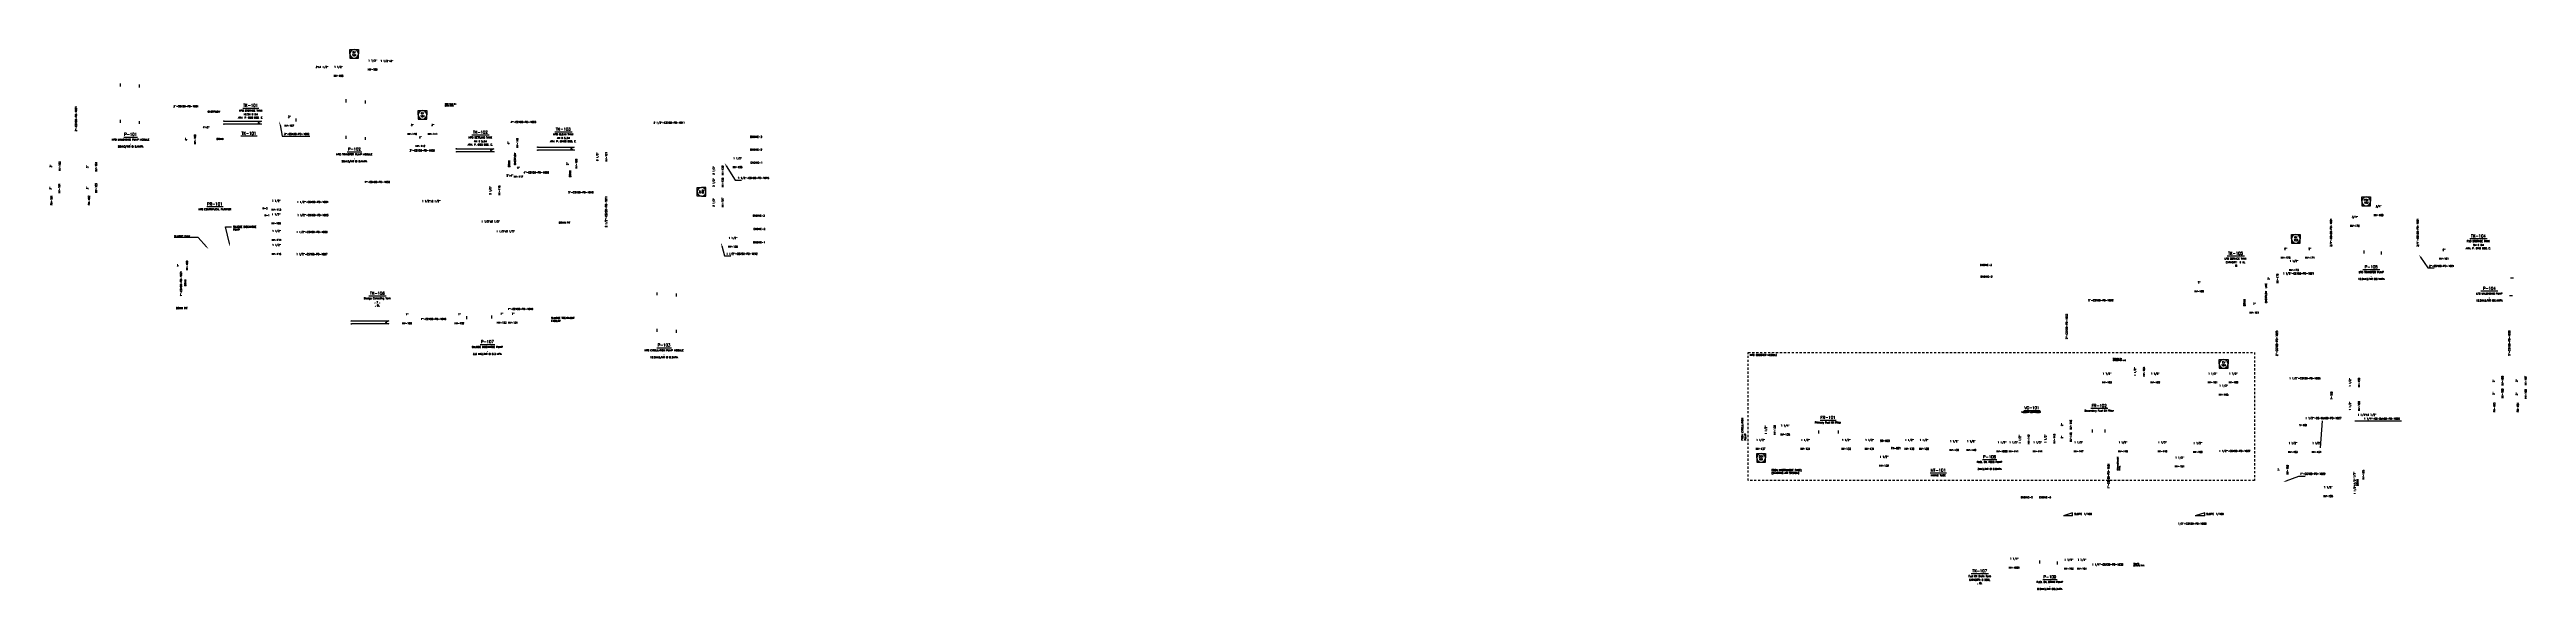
# Model space of a CAD drawing. Header units: inches. Extents: x 0 to 141, y -17 to 14.
import ezdxf
from ezdxf import colors
from ezdxf.entities.mleader import LeaderData, LeaderLine
from ezdxf.enums import TextEntityAlignment as Align
from ezdxf.math import Vec2, Vec3

# ---------------------------------------------------------------- set-up
doc = ezdxf.new("R2010")
doc.units = ezdxf.units.IN
doc.header["$MEASUREMENT"] = 0
doc.linetypes.add('HIDDEN2', pattern=[0.1875, 0.125, -0.0625])
for name, color, linetype in [('Annotation', 7, 'Continuous'), ('Equipment', 3, 'Continuous'), ('Instrument', 2, 'Continuous'), ('Process', 5, 'Continuous'), ('Text', 7, 'Continuous')]:
    doc.layers.add(name, color=color, linetype=linetype)
doc.layers.add('no plot', color=41, linetype='HIDDEN2', plot=False)
doc.styles.get("Standard").update_dxf_attribs({"font": 'romans.shx', "height": 0.1})
doc.dimstyles.get("Standard").update_dxf_attribs({"dimtxt": 0.18, "dimasz": 0.18, "dimexe": 0.18, "dimexo": 0.0625, "dimgap": 0.09, "dimtad": 0, "dimtih": 1, "dimtoh": 1, "dimdec": 4, "dimzin": 0, "dimdsep": 46, "dimtxsty": 'Standard', "dimcen": 0.09, "dimadec": 0, "dimazin": 0, "dimtfac": 1, "dimtdec": 4, "dimtofl": 0, "dimtmove": 0, "dimatfit": 3, "dimfxl": 1, "dimtolj": 1, "dimtzin": 0, "dimarcsym": 0})

# ---------------------------------------------------------------- blocks, each defined once
blk = doc.blocks.new('Valve Label_block')
at = {"color": 0, "linetype": 'ByBlock', "lineweight": -2}
blk.add_attdef('#(TargetObject.Size)', text='', height=0.1, dxfattribs=at).set_placement((0, 0.1875), align=Align.BOTTOM_CENTER)
blk.add_attdef('#(TargetObject.Tag)', text='', height=0.1, dxfattribs=at).set_placement((0, -0.1875), align=Align.TOP_CENTER)
blk = doc.blocks.new('Pipeline Tag_block')
at = {"color": 0, "linetype": 'ByBlock', "lineweight": -2}
blk.add_attdef('#(TargetObject.Tag)', text='', height=0.1, dxfattribs=at).set_placement((0, 0), align=Align.MIDDLE_CENTER)
blk = doc.blocks.new('AdjacentPipeReducerStyle_block')
at = {"color": 0, "linetype": 'ByBlock', "lineweight": -2}
blk.add_attdef('#(PipeLines.Size)x#(PipeLines.Size)', text='', height=0.1, dxfattribs=at).set_placement((0, 0), align=Align.MIDDLE_CENTER)
blk = doc.blocks.new('*U141')
at = {"color": 0, "linetype": 'ByBlock', "lineweight": -3}
blk.add_line((-0.45, -0.15), (0.47, -0.15), dxfattribs=at)
at = {"color": 0, "linetype": 'ByBlock', "lineweight": -2}
blk.add_attdef('#(Equipment.Tag)', text='', height=0.16, dxfattribs=at).set_placement((0, 0), align=Align.MIDDLE)
blk = doc.blocks.new('*U142')
at = {"color": 0, "linetype": 'ByBlock', "lineweight": -3}
blk.add_line((-0.45, -0.15), (0.47, -0.15), dxfattribs=at)
at = {"color": 0, "linetype": 'ByBlock', "lineweight": -2}
for tag, height, p in [('#(TargetObject.Tag)', 0.16, (0, 0)), ('#(Tanks.DesignPressure) @#(Tanks.DesignTemperature)', 0.1, (0, -0.7)), ('#(TargetObject.Width) X #(TargetObject.Height)', 0.1, (0, -0.51)), ('#(TargetObject.Description)', 0.1, (0, -0.3))]:
    blk.add_attdef(tag, text='', height=height, dxfattribs=at).set_placement(p, align=Align.MIDDLE)
blk = doc.blocks.new('*U143')
at = {"color": 0, "linetype": 'ByBlock', "lineweight": -3}
blk.add_line((-0.48, -0.15), (0.5, -0.15), dxfattribs=at)
at = {"color": 0, "linetype": 'ByBlock', "lineweight": -2}
for tag, height, p in [('#(TargetObject.Tag)', 0.16, (0, 0)), ('#(Tanks.DesignPressure) @#(Tanks.DesignTemperature)', 0.1, (0, -0.7)), ('#(TargetObject.Width) X #(TargetObject.Height)', 0.1, (0, -0.51)), ('#(TargetObject.Description)', 0.1, (0, -0.3))]:
    blk.add_attdef(tag, text='', height=height, dxfattribs=at).set_placement(p, align=Align.MIDDLE)
blk = doc.blocks.new('*U144')
at = {"color": 0, "linetype": 'ByBlock', "lineweight": -3}
blk.add_line((-0.46, -0.15), (0.48, -0.15), dxfattribs=at)
at = {"color": 0, "linetype": 'ByBlock', "lineweight": -2}
for tag, height, p in [('#(TargetObject.Tag)', 0.16, (0, 0)), ('#(TargetObject.Description)', 0.1, (0, -0.3))]:
    blk.add_attdef(tag, text='', height=height, dxfattribs=at).set_placement(p, align=Align.MIDDLE)
blk = doc.blocks.new('*U145')
at = {"color": 0, "linetype": 'ByBlock', "lineweight": -3}
blk.add_line((-0.4, -0.15), (0.42, -0.15), dxfattribs=at)
at = {"color": 0, "linetype": 'ByBlock', "lineweight": -2}
for tag, height, p in [('#(TargetObject.Tag)', 0.16, (0, 0)), ('#(TargetObject.FlowCapacity) @#(TargetObject.TotalDynamicHead)', 0.1, (0, -0.7)), ('#(TARGETOBJECT.MANUFACTURER)', 0.1, (0, -0.51)), ('#(TargetObject.Description)', 0.1, (0, -0.3))]:
    blk.add_attdef(tag, text='', height=height, dxfattribs=at).set_placement(p, align=Align.MIDDLE)
blk = doc.blocks.new('Tag_block')
at = {"color": 0, "linetype": 'ByBlock', "lineweight": -2}
blk.add_attdef('#(TargetObject.Tag)', text='', height=0.1, dxfattribs=at).set_placement((0, 0), align=Align.MIDDLE_CENTER)
blk = doc.blocks.new('*U146')
at = {"color": 0, "linetype": 'ByBlock', "lineweight": -3}
blk.add_line((-0.48, -0.15), (0.5, -0.15), dxfattribs=at)
at = {"color": 0, "linetype": 'ByBlock', "lineweight": -2}
for tag, height, p in [('#(TargetObject.Tag)', 0.16, (0, 0)), ('#(Tanks.DesignPressure) @#(Tanks.DesignTemperature)', 0.1, (0, -0.7)), ('#(TargetObject.Width) X #(TargetObject.Height)', 0.1, (0, -0.51)), ('#(TargetObject.Description)', 0.1, (0, -0.3))]:
    blk.add_attdef(tag, text='', height=height, dxfattribs=at).set_placement(p, align=Align.MIDDLE)
blk = doc.blocks.new('*U147')
at = {"color": 0, "linetype": 'ByBlock', "lineweight": -3}
blk.add_line((-0.4, -0.15), (0.41, -0.15), dxfattribs=at)
at = {"color": 0, "linetype": 'ByBlock', "lineweight": -2}
for tag, height, p in [('#(TargetObject.Tag)', 0.16, (0, 0)), ('#(TargetObject.FlowCapacity) @#(TargetObject.TotalDynamicHead)', 0.1, (0, -0.7)), ('#(TARGETOBJECT.MANUFACTURER)', 0.1, (0, -0.51)), ('#(TargetObject.Description)', 0.1, (0, -0.3))]:
    blk.add_attdef(tag, text='', height=height, dxfattribs=at).set_placement(p, align=Align.MIDDLE)
blk = doc.blocks.new('*U148')
at = {"color": 0, "linetype": 'ByBlock', "lineweight": -3}
blk.add_line((-0.48, -0.15), (0.49, -0.15), dxfattribs=at)
at = {"color": 0, "linetype": 'ByBlock', "lineweight": -2}
for tag, height, p in [('#(TargetObject.Tag)', 0.16, (0, 0)), ('#(TargetObject.Description)', 0.1, (0, -0.3))]:
    blk.add_attdef(tag, text='', height=height, dxfattribs=at).set_placement(p, align=Align.MIDDLE)
blk = doc.blocks.new('*U149')
at = {"color": 0, "linetype": 'ByBlock', "lineweight": -3}
blk.add_line((-0.45, -0.15), (0.47, -0.15), dxfattribs=at)
at = {"color": 0, "linetype": 'ByBlock', "lineweight": -2}
for tag, height, p in [('#(TargetObject.Tag)', 0.16, (0, 0)), ('#(TargetObject.Description)', 0.1, (0, -0.3))]:
    blk.add_attdef(tag, text='', height=height, dxfattribs=at).set_placement(p, align=Align.MIDDLE)
blk = doc.blocks.new('*U156')
at = {"color": 0, "linetype": 'ByBlock', "lineweight": -3}
blk.add_line((-0.38, -0.15), (0.39, -0.15), dxfattribs=at)
at = {"color": 0, "linetype": 'ByBlock', "lineweight": -2}
for tag, height, p in [('#(TargetObject.Tag)', 0.16, (0, 0)), ('#(TargetObject.FlowCapacity) @#(TargetObject.TotalDynamicHead)', 0.1, (0, -0.7)), ('#(TARGETOBJECT.MANUFACTURER)', 0.1, (0, -0.51)), ('#(TargetObject.Description)', 0.1, (0, -0.3))]:
    blk.add_attdef(tag, text='', height=height, dxfattribs=at).set_placement(p, align=Align.MIDDLE)
blk = doc.blocks.new('*U150')
at = {"color": 0, "linetype": 'ByBlock', "lineweight": -2}
for p, q in [((-0.25, 0.25), (0.25, 0.25)), ((-0.25, 0), (-0.25, 0.25)), ((0.25, 0.25), (0.25, 0)), ((-0.25, 0), (-0.25, -0.25)), ((-0.25, -0.25), (0.25, -0.25)), ((0.25, -0.25), (0.25, 0))]:
    blk.add_line(p, q, dxfattribs=at)
for start, end in [(0, 180), (180, 0)]:
    blk.add_arc((0, 0), 0.25, start, end, dxfattribs=at)
blk.add_wipeout([(-0.1, 0.15), (0.11, 0.15), (0.11, 0.02), (-0.1, 0.02)], dxfattribs=at)
blk.add_wipeout([(-0.15, -0.02), (0.15, -0.02), (0.15, -0.15), (-0.15, -0.15)], dxfattribs=at)
for tag, p in [('#(TargetObject.Type)', (0, 0.08)), ('#(TargetObject.LoopNumber)', (0, -0.08))]:
    blk.add_attdef(tag, text='', height=0.1, dxfattribs=at).set_placement(p, align=Align.MIDDLE_CENTER)
blk = doc.blocks.new('*U151')
at = {"color": 0, "linetype": 'ByBlock', "lineweight": -2}
for p, q in [((-0.25, 0.25), (0.25, 0.25)), ((-0.25, 0), (-0.25, 0.25)), ((0.25, 0.25), (0.25, 0)), ((-0.25, 0), (-0.25, -0.25)), ((-0.25, -0.25), (0.25, -0.25)), ((0.25, -0.25), (0.25, 0))]:
    blk.add_line(p, q, dxfattribs=at)
for start, end in [(0, 180), (180, 0)]:
    blk.add_arc((0, 0), 0.25, start, end, dxfattribs=at)
blk.add_wipeout([(-0.15, 0.15), (0.16, 0.15), (0.16, 0.02), (-0.15, 0.02)], dxfattribs=at)
blk.add_wipeout([(-0.15, -0.02), (0.15, -0.02), (0.15, -0.15), (-0.15, -0.15)], dxfattribs=at)
for tag, p in [('#(TargetObject.Type)', (0, 0.08)), ('#(TargetObject.LoopNumber)', (0, -0.08))]:
    blk.add_attdef(tag, text='', height=0.1, dxfattribs=at).set_placement(p, align=Align.MIDDLE_CENTER)
blk = doc.blocks.new('*U152')
at = {"color": 0, "linetype": 'ByBlock', "lineweight": -2}
for p, q in [((-0.25, 0.25), (0.25, 0.25)), ((-0.25, 0), (-0.25, 0.25)), ((0.25, 0.25), (0.25, 0)), ((-0.25, 0), (-0.25, -0.25)), ((-0.25, -0.25), (0.25, -0.25)), ((0.25, -0.25), (0.25, 0))]:
    blk.add_line(p, q, dxfattribs=at)
for start, end in [(0, 180), (180, 0)]:
    blk.add_arc((0, 0), 0.25, start, end, dxfattribs=at)
blk.add_wipeout([(-0.1, 0.15), (0.11, 0.15), (0.11, 0.02), (-0.1, 0.02)], dxfattribs=at)
blk.add_wipeout([(-0.13, -0.02), (0.14, -0.02), (0.14, -0.15), (-0.13, -0.15)], dxfattribs=at)
for tag, p in [('#(TargetObject.Type)', (0, 0.08)), ('#(TargetObject.LoopNumber)', (0, -0.08))]:
    blk.add_attdef(tag, text='', height=0.1, dxfattribs=at).set_placement(p, align=Align.MIDDLE_CENTER)
blk = doc.blocks.new('*U153')
at = {"color": 0, "linetype": 'ByBlock', "lineweight": -2}
for p, q in [((-0.25, 0.25), (0.25, 0.25)), ((-0.25, 0), (-0.25, 0.25)), ((0.25, 0.25), (0.25, 0)), ((-0.25, 0), (-0.25, -0.25)), ((-0.25, -0.25), (0.25, -0.25)), ((0.25, -0.25), (0.25, 0))]:
    blk.add_line(p, q, dxfattribs=at)
for start, end in [(0, 180), (180, 0)]:
    blk.add_arc((0, 0), 0.25, start, end, dxfattribs=at)
blk.add_wipeout([(-0.1, 0.15), (0.1, 0.15), (0.1, 0.02), (-0.1, 0.02)], dxfattribs=at)
blk.add_wipeout([(-0.13, -0.02), (0.14, -0.02), (0.14, -0.15), (-0.13, -0.15)], dxfattribs=at)
for tag, p in [('#(TargetObject.Type)', (0, 0.08)), ('#(TargetObject.LoopNumber)', (0, -0.08))]:
    blk.add_attdef(tag, text='', height=0.1, dxfattribs=at).set_placement(p, align=Align.MIDDLE_CENTER)
blk = doc.blocks.new('*U154')
at = {"color": 0, "linetype": 'ByBlock', "lineweight": -2}
for p, q in [((-0.25, 0.25), (0.25, 0.25)), ((-0.25, 0), (-0.25, 0.25)), ((0.25, 0.25), (0.25, 0)), ((-0.25, 0), (-0.25, -0.25)), ((-0.25, -0.25), (0.25, -0.25)), ((0.25, -0.25), (0.25, 0))]:
    blk.add_line(p, q, dxfattribs=at)
for start, end in [(0, 180), (180, 0)]:
    blk.add_arc((0, 0), 0.25, start, end, dxfattribs=at)
blk.add_wipeout([(-0.16, 0.15), (0.16, 0.15), (0.16, 0.02), (-0.16, 0.02)], dxfattribs=at)
blk.add_wipeout([(-0.13, -0.02), (0.14, -0.02), (0.14, -0.15), (-0.13, -0.15)], dxfattribs=at)
for tag, p in [('#(TargetObject.Type)', (0, 0.08)), ('#(TargetObject.LoopNumber)', (0, -0.08))]:
    blk.add_attdef(tag, text='', height=0.1, dxfattribs=at).set_placement(p, align=Align.MIDDLE_CENTER)
blk = doc.blocks.new('*U155')
at = {"color": 0, "linetype": 'ByBlock', "lineweight": -2}
for p, q in [((-0.25, 0.25), (0.25, 0.25)), ((-0.25, 0), (-0.25, 0.25)), ((0.25, 0.25), (0.25, 0)), ((-0.25, 0), (-0.25, -0.25)), ((-0.25, -0.25), (0.25, -0.25)), ((0.25, -0.25), (0.25, 0))]:
    blk.add_line(p, q, dxfattribs=at)
for start, end in [(0, 180), (180, 0)]:
    blk.add_arc((0, 0), 0.25, start, end, dxfattribs=at)
blk.add_wipeout([(-0.1, 0.15), (0.11, 0.15), (0.11, 0.02), (-0.1, 0.02)], dxfattribs=at)
blk.add_wipeout([(-0.15, -0.02), (0.16, -0.02), (0.16, -0.15), (-0.15, -0.15)], dxfattribs=at)
for tag, p in [('#(TargetObject.Type)', (0, 0.08)), ('#(TargetObject.LoopNumber)', (0, -0.08))]:
    blk.add_attdef(tag, text='', height=0.1, dxfattribs=at).set_placement(p, align=Align.MIDDLE_CENTER)
blk = doc.blocks.new('*U157')
at = {"color": 0, "linetype": 'ByBlock', "lineweight": -3}
blk.add_line((-0.46, -0.15), (0.48, -0.15), dxfattribs=at)
at = {"color": 0, "linetype": 'ByBlock', "lineweight": -2}
blk.add_attdef('#(Equipment.Tag)', text='', height=0.16, dxfattribs=at).set_placement((0, 0), align=Align.MIDDLE)
blk = doc.blocks.new('*U158')
at = {"color": 0, "linetype": 'ByBlock', "lineweight": -3}
blk.add_line((-0.45, -0.15), (0.47, -0.15), dxfattribs=at)
at = {"color": 0, "linetype": 'ByBlock', "lineweight": -2}
for tag, height, p in [('#(TargetObject.Tag)', 0.16, (0, 0)), ('#(TargetObject.Description)', 0.1, (0, -0.3))]:
    blk.add_attdef(tag, text='', height=height, dxfattribs=at).set_placement(p, align=Align.MIDDLE)
blk = doc.blocks.new('*U163')
at = {"color": 0, "linetype": 'ByBlock', "lineweight": -3}
blk.add_line((-0.48, -0.15), (0.49, -0.15), dxfattribs=at)
at = {"color": 0, "linetype": 'ByBlock', "lineweight": -2}
for tag, height, p in [('#(TargetObject.Tag)', 0.16, (0, 0)), ('#(TargetObject.FlowCapacity) @#(TargetObject.TotalDynamicHead)', 0.1, (0, -0.7)), ('#(TARGETOBJECT.MANUFACTURER)', 0.1, (0, -0.51)), ('#(TargetObject.Description)', 0.1, (0, -0.3))]:
    blk.add_attdef(tag, text='', height=height, dxfattribs=at).set_placement(p, align=Align.MIDDLE)

msp = doc.modelspace()

# ---------------------------------------------------------------- linework, layer by layer
for p, q in [((115.41, -12.4), (114.88, -12.58)), ((115.41, -12.58), (114.88, -12.58)), ((115.41, -12.58), (115.41, -12.4)), ((122.93, -12.4), (122.39, -12.58)), ((122.93, -12.58), (122.39, -12.58)), ((122.93, -12.58), (122.93, -12.4))]:
    msp.add_line(p, q)
at = {"layer": 'Equipment'}
for p, q in [((10.23, 9.88), (12.34, 9.88)), ((12.34, 9.88), (12.13, 9.78)), ((12.34, 9.71), (10.23, 9.71)), ((12.13, 9.78), (12.34, 9.71)), ((23.46, 8.31), (25.57, 8.31)), ((25.58, 8.14), (23.47, 8.14)), ((25.57, 8.31), (25.36, 8.21)), ((25.36, 8.21), (25.58, 8.14)), ((28.08, 8.4), (30.14, 8.4)), ((30.15, 8.23), (28.09, 8.23)), ((30.14, 8.4), (29.94, 8.3)), ((29.94, 8.3), (30.15, 8.23)), ((17.48, -1.49), (19.59, -1.49)), ((19.6, -1.66), (17.49, -1.66)), ((19.59, -1.49), (19.38, -1.59)), ((19.38, -1.59), (19.6, -1.66))]:
    msp.add_line(p, q, dxfattribs=at)
for centre in [(10.21, 9.88), (10.21, 9.71), (23.44, 8.31), (23.45, 8.14), (28.07, 8.4), (28.07, 8.23), (17.46, -1.49), (17.47, -1.66)]:
    msp.add_circle(centre, 0.0191, dxfattribs=at)
at = {"layer": 'Instrument', "linetype": 'ByBlock'}
for p, q in [((4.3, 12.03), (4.3, 11.86)), ((5.39, 11.97), (5.39, 11.8)), ((4.3, 9.95), (4.3, 9.78)), ((5.39, 9.89), (5.39, 9.72)), ((14.3, 10.03), (14.3, 9.86)), ((17.15, 11.13), (17.15, 10.95)), ((18.24, 11.06), (18.24, 10.89)), ((17.15, 9.04), (17.15, 8.87)), ((18.24, 8.98), (18.24, 8.81)), ((131.98, 2.52), (131.98, 2.35)), ((132.97, 2.46), (132.97, 2.29)), ((34.85, 0.14), (34.85, -0.03)), ((35.94, 0.08), (35.94, -0.09)), ((140.49, 0.95), (140.32, 0.95)), ((24.01, -1.21), (24.01, -1.38)), ((25.44, -1.18), (25.44, -1.35)), ((140.43, -0.05), (140.26, -0.05)), ((34.85, -1.94), (34.85, -2.11)), ((35.94, -2), (35.94, -2.17)), ((100.95, -7.73), (100.95, -7.9)), ((102.07, -7.73), (102.07, -7.9)), ((116.52, -7.66), (116.52, -7.83)), ((117.24, -7.66), (117.24, -7.83)), ((113.53, -15.12), (113.53, -15.29)), ((114.53, -15.18), (114.53, -15.35))]:
    msp.add_line(p, q, dxfattribs=at)
at = {"layer": 'Process'}
msp.add_line((17.54, -1.49), (17.54, -1.49), dxfattribs=at)

# ---------------------------------------------------------------- block references
for name, p, values in [('AdjacentPipeReducerStyle_block', (15.79, 12.96), {'#(PipeLines.Size)x#(PipeLines.Size)': '3"x1 1/2"'}), ('AdjacentPipeReducerStyle_block', (19.48, 13.31), {'#(PipeLines.Size)x#(PipeLines.Size)': '1 1/2"x3"'}), ('AdjacentPipeReducerStyle_block', (9.2, 9.53), {'#(PipeLines.Size)x#(PipeLines.Size)': '4"x2"'}), ('AdjacentPipeReducerStyle_block', (26.48, 6.79), {'#(PipeLines.Size)x#(PipeLines.Size)': '2"x4"'}), ('Tag_block', (12.55, 4.92), {'#(TargetObject.Tag)': 'N-2'}), ('Tag_block', (12.66, 4.52), {'#(TargetObject.Tag)': 'N-1'}), ('AdjacentPipeReducerStyle_block', (22, 5.33), {'#(PipeLines.Size)x#(PipeLines.Size)': '1 1/2"x2 1/2"'}), ('AdjacentPipeReducerStyle_block', (25.39, 4.17), {'#(PipeLines.Size)x#(PipeLines.Size)': '1 1/2"x2 1/2"'}), ('AdjacentPipeReducerStyle_block', (26.24, 3.61), {'#(PipeLines.Size)x#(PipeLines.Size)': '1 1/2"x2 1/2"'})]:
    msp.add_blockref(name, p, dxfattribs=at).add_auto_attribs(values)
for p, rotation, values in [((132.16, -6.83), 359.8292988044949, {'#(PipeLines.Size)x#(PipeLines.Size)': '1 1/4"x1 1/2"'}), ((131.46, -10.9), 90.00000000000001, {'#(PipeLines.Size)x#(PipeLines.Size)': '1 1/2"x1/2"'})]:
    msp.add_blockref('AdjacentPipeReducerStyle_block', p, dxfattribs=dict(at, rotation=rotation)).add_auto_attribs(values)
at = {"layer": 'Text'}
for name, p, values in [('Valve Label_block', (16.73, 12.7), {'#(TargetObject.Size)': '1 1/2"', '#(TargetObject.Tag)': 'HV-108'}), ('Valve Label_block', (18.68, 13.06), {'#(TargetObject.Size)': '1 1/2"', '#(TargetObject.Tag)': 'HV-109'}), ('Pipeline Tag_block', (8.05, 10.73), {'#(TargetObject.Tag)': '3"-CS150-FO-1001'}), ('*U142', (11.73, 10.78), {'#(TargetObject.Tag)': 'TK-101', '#(TargetObject.Description)': 'HFO STORAGE TANK', '#(TargetObject.Width) X #(TargetObject.Height)': '16.2M X 9M', '#(Tanks.DesignPressure) @#(Tanks.DesignTemperature)': 'ATM. P. @50 DEG. C.'}), ('Valve Label_block', (13.93, 9.86), {'#(TargetObject.Size)': '3"', '#(TargetObject.Tag)': 'HV-107'}), ('Pipeline Tag_block', (27.25, 9.83), {'#(TargetObject.Tag)': '4"-CS150-FO-1003'}), ('*U156', (4.9, 9.13), {'#(TargetObject.Tag)': 'P-101', '#(TargetObject.Description)': 'HFO UNLOADING PUMP MODULE', '#(TARGETOBJECT.MANUFACTURER)': '.', '#(TargetObject.FlowCapacity) @#(TargetObject.TotalDynamicHead)': '25M^ 3/HR @ 0.4MPA'}), ('*U141', (11.63, 9.19), {'#(Equipment.Tag)': 'TK-101'}), ('Pipeline Tag_block', (14.35, 9.15), {'#(TargetObject.Tag)': '3"-CS150-FO-1002'}), ('Valve Label_block', (20.92, 9.39), {'#(TargetObject.Size)': '3"', '#(TargetObject.Tag)': 'HV-110'}), ('Valve Label_block', (21.39, 8.7), {'#(TargetObject.Size)': '3"', '#(TargetObject.Tag)': 'HV-112'}), ('Valve Label_block', (22.09, 9.39), {'#(TargetObject.Size)': '3"', '#(TargetObject.Tag)': 'HV-111'}), ('*U143', (24.8, 9.25), {'#(TargetObject.Tag)': 'TK-102', '#(TargetObject.Description)': 'HFO SETTLING TANK', '#(TargetObject.Width) X #(TargetObject.Height)': '4M X 5.3M', '#(Tanks.DesignPressure) @#(Tanks.DesignTemperature)': 'ATM. P. @65 DEG. C.'}), ('*U143', (29.52, 9.43), {'#(TargetObject.Tag)': 'TK-103', '#(TargetObject.Description)': 'HFO CLEAN TANK', '#(TargetObject.Width) X #(TargetObject.Height)': '4M X 5.3M', '#(Tanks.DesignPressure) @#(Tanks.DesignTemperature)': 'ATM. P. @100 DEG. C.'}), ('Pipeline Tag_block', (35.55, 9.79), {'#(TargetObject.Tag)': '2 1/2"-CS150-FO-1011'}), ('*U145', (17.63, 8.29), {'#(TargetObject.Tag)': 'P-102', '#(TargetObject.Description)': 'HFO TRANSFER PUMP MODULE', '#(TARGETOBJECT.MANUFACTURER)': '.', '#(TargetObject.FlowCapacity) @#(TargetObject.TotalDynamicHead)': '25M^ 3/HR @ 0.4MPA'}), ('Pipeline Tag_block', (21.49, 8.21), {'#(TargetObject.Tag)': '3"-CS150-FO-1002'}), ('Valve Label_block', (26.97, 6.96), {'#(TargetObject.Size)': '4"', '#(TargetObject.Tag)': 'HV-117'}), ('Valve Label_block', (39.44, 7.5), {'#(TargetObject.Size)': '1 1/2"', '#(TargetObject.Tag)': 'HV-126'}), ('Pipeline Tag_block', (18.94, 6.42), {'#(TargetObject.Tag)': '4"-CS150-FO-1032'}), ('Pipeline Tag_block', (27.98, 6.96), {'#(TargetObject.Tag)': '4"-CS150-FO-1008'}), ('Pipeline Tag_block', (30.52, 5.83), {'#(TargetObject.Tag)': '2"-CS150-FO-1010'}), ('Pipeline Tag_block', (40.34, 6.65), {'#(TargetObject.Tag)': '1 1/2"-CS150-FO-1015'}), ('*U144', (9.69, 5.17), {'#(TargetObject.Tag)': 'PR-101', '#(TargetObject.Description)': 'HFO CENTRIFUGAL PURIFIER'}), ('Valve Label_block', (13.18, 4.31), {'#(TargetObject.Size)': '1 1/2"', '#(TargetObject.Tag)': 'HV-195'}), ('Valve Label_block', (13.19, 5.08), {'#(TargetObject.Size)': '1 1/2"', '#(TargetObject.Tag)': 'HV-113'}), ('Pipeline Tag_block', (15.26, 5.28), {'#(TargetObject.Tag)': '1 1/2"-CS150-FO-1004'}), ('Pipeline Tag_block', (15.27, 4.53), {'#(TargetObject.Tag)': '1 1/2"-CS150-FO-1005'}), ('Valve Label_block', (131.47, 4.16), {'#(TargetObject.Size)': '3/4"', '#(TargetObject.Tag)': 'HV-179'}), ('Valve Label_block', (132.82, 4.77), {'#(TargetObject.Size)': '3/4"', '#(TargetObject.Tag)': 'HV-180'}), ('Valve Label_block', (13.2, 3.36), {'#(TargetObject.Size)': '1 1/2"', '#(TargetObject.Tag)': 'HV-114'}), ('Valve Label_block', (13.2, 2.56), {'#(TargetObject.Size)': '1 1/2"', '#(TargetObject.Tag)': 'HV-115'}), ('Pipeline Tag_block', (15.22, 3.57), {'#(TargetObject.Tag)': '1 1/2"-CS150-FO-1006'}), ('Valve Label_block', (39.18, 2.97), {'#(TargetObject.Size)': '1 1/2"', '#(TargetObject.Tag)': 'HV-125'}), ('*U146', (138.5, 3.35), {'#(TargetObject.Tag)': 'TK-104', '#(TargetObject.Description)': 'FLO STORAGE TANK', '#(TargetObject.Width) X #(TargetObject.Height)': '5M X 6M', '#(Tanks.DesignPressure) @#(Tanks.DesignTemperature)': 'ATM. P. @40 DEG. C.'}), ('Pipeline Tag_block', (15.21, 2.31), {'#(TargetObject.Tag)': '1 1/2"-CS150-FO-1007'}), ('Pipeline Tag_block', (39.69, 2.33), {'#(TargetObject.Tag)': '1 1/2"-CS150-FO-1012'}), ('*U143', (124.68, 2.36), {'#(TargetObject.Tag)': 'TK-105', '#(TargetObject.Description)': 'LFO SERVICE TANK', '#(TargetObject.Width) X #(TargetObject.Height)': 'CAPACITY:  X KL', '#(Tanks.DesignPressure) @#(Tanks.DesignTemperature)': '. @.'}), ('Valve Label_block', (127.53, 2.35), {'#(TargetObject.Size)': '2"', '#(TargetObject.Tag)': 'HV-175'}), ('Valve Label_block', (128, 1.65), {'#(TargetObject.Size)': '1 1/2"', '#(TargetObject.Tag)': 'HV-173'}), ('Valve Label_block', (128.91, 2.35), {'#(TargetObject.Size)': '2"', '#(TargetObject.Tag)': 'HV-174'}), ('*U163', (132.4, 1.59), {'#(TargetObject.Tag)': 'P-105', '#(TargetObject.Description)': 'LFO TRANSFER PUMP', '#(TARGETOBJECT.MANUFACTURER)': '.', '#(TargetObject.FlowCapacity) @#(TargetObject.TotalDynamicHead)': '12.5M^ 3/HR @0.4MPA'}), ('Pipeline Tag_block', (136.41, 1.64), {'#(TargetObject.Tag)': '2"-CS150-FO-1021'}), ('Valve Label_block', (136.54, 2.29), {'#(TargetObject.Size)': '2"', '#(TargetObject.Tag)': 'HV-181'}), ('*U143', (18.94, 0.09), {'#(TargetObject.Tag)': 'TK-106', '#(TargetObject.Description)': 'Sludge Collecting Tank', '#(TargetObject.Width) X #(TargetObject.Height)': '. X .', '#(Tanks.DesignPressure) @#(Tanks.DesignTemperature)': '. @.'}), ('Valve Label_block', (122.61, 0.44), {'#(TargetObject.Size)': '2"', '#(TargetObject.Tag)': 'HV-169'}), ('Pipeline Tag_block', (128.26, 1.21), {'#(TargetObject.Tag)': '1 1/2"-CS150-FO-1021'}), ('*U163', (139.12, 0.37), {'#(TargetObject.Tag)': 'P-104', '#(TargetObject.Description)': 'LFO UNLOADING PUMP', '#(TARGETOBJECT.MANUFACTURER)': '.', '#(TargetObject.FlowCapacity) @#(TargetObject.TotalDynamicHead)': '12.5M^ 3/HR @0.4MPA'}), ('Valve Label_block', (20.63, -1.38), {'#(TargetObject.Size)': '1"', '#(TargetObject.Tag)': 'HV-198'}), ('Pipeline Tag_block', (22.13, -1.38), {'#(TargetObject.Tag)': '1"-CS150-FO-1018'}), ('Valve Label_block', (23.61, -1.38), {'#(TargetObject.Size)': '1"', '#(TargetObject.Tag)': 'HV-122'}), ('Valve Label_block', (26.02, -1.35), {'#(TargetObject.Size)': '1"', '#(TargetObject.Tag)': 'HV-123'}), ('Pipeline Tag_block', (27.08, -0.81), {'#(TargetObject.Tag)': '1"-CS150-FO-1019'}), ('Valve Label_block', (26.66, -1.35), {'#(TargetObject.Size)': '1"', '#(TargetObject.Tag)': 'HV-124'}), ('Pipeline Tag_block', (117.01, -0.31), {'#(TargetObject.Tag)': '2"-CS150-FO-1022'}), ('Valve Label_block', (125.75, -0.78), {'#(TargetObject.Size)': '1"', '#(TargetObject.Tag)': 'HV-191'}), ('*U145', (25.2, -2.67), {'#(TargetObject.Tag)': 'P-107', '#(TargetObject.Description)': 'SLUDGE DISCHARGE PUMP', '#(TARGETOBJECT.MANUFACTURER)': '.', '#(TargetObject.FlowCapacity) @#(TargetObject.TotalDynamicHead)': '2.5 M^ 3/HR @ 0.3 MPA'}), ('*U145', (35.25, -2.86), {'#(TargetObject.Tag)': 'P-103', '#(TargetObject.Description)': 'HFO CIRCULATION PUMP MODULE', '#(TARGETOBJECT.MANUFACTURER)': '.', '#(TargetObject.FlowCapacity) @#(TargetObject.TotalDynamicHead)': '12.5M^ 3/HR @ 0.3MPA'}), ('Valve Label_block', (117.37, -4.75), {'#(TargetObject.Size)': '1 1/2"', '#(TargetObject.Tag)': 'HV-163'}), ('Valve Label_block', (120.11, -4.75), {'#(TargetObject.Size)': '1 1/2"', '#(TargetObject.Tag)': 'HV-162'}), ('Valve Label_block', (123.38, -4.75), {'#(TargetObject.Size)': '1 1/2"', '#(TargetObject.Tag)': 'HV-161'}), ('Valve Label_block', (124, -5.44), {'#(TargetObject.Size)': '1 1/2"', '#(TargetObject.Tag)': 'HV-165'}), ('Valve Label_block', (124.56, -4.75), {'#(TargetObject.Size)': '1 1/2"', '#(TargetObject.Tag)': 'HV-160'}), ('Pipeline Tag_block', (128.63, -4.75), {'#(TargetObject.Tag)': '1 1/2"-CS150-FO-1026'}), ('*U149', (101.49, -6.98), {'#(TargetObject.Tag)': 'FR-101', '#(TargetObject.Description)': 'Primary Fuel Oil Filter'}), ('*U157', (113.09, -6.43), {'#(Equipment.Tag)': 'VC-101'}), ('*U148', (116.92, -6.31), {'#(TargetObject.Tag)': 'FR-102', '#(TargetObject.Description)': 'Secondary Fuel Oil Filter'}), ('Pipeline Tag_block', (129.68, -7.02), {'#(TargetObject.Tag)': '1 1/2"-CS-Sch80-FO-1027'}), ('Pipeline Tag_block', (133, -7.05), {'#(TargetObject.Tag)': '1 1/4"-CS-Sch80-FO-1026'}), ('Valve Label_block', (97.65, -8.53), {'#(TargetObject.Size)': '1 1/2"', '#(TargetObject.Tag)': 'HV-137'}), ('Valve Label_block', (99.05, -7.71), {'#(TargetObject.Size)': '1 1/4"', '#(TargetObject.Tag)': 'HV-135'}), ('Valve Label_block', (100.2, -8.53), {'#(TargetObject.Size)': '1 1/2"', '#(TargetObject.Tag)': 'HV-134'}), ('Valve Label_block', (102.52, -8.53), {'#(TargetObject.Size)': '1 1/2"', '#(TargetObject.Tag)': 'HV-133'}), ('Valve Label_block', (103.85, -8.53), {'#(TargetObject.Size)': '1 1/2"', '#(TargetObject.Tag)': 'HV-131'}), ('Tag_block', (104.73, -8.31), {'#(TargetObject.Tag)': 'SR-003'}), ('Valve Label_block', (106.12, -8.53), {'#(TargetObject.Size)': '1 1/2"', '#(TargetObject.Tag)': 'HV-130'}), ('Valve Label_block', (106.95, -8.53), {'#(TargetObject.Size)': '1 1/2"', '#(TargetObject.Tag)': 'HV-138'}), ('Valve Label_block', (108.67, -8.6), {'#(TargetObject.Size)': '1 1/2"', '#(TargetObject.Tag)': 'HV-139'}), ('Valve Label_block', (109.64, -8.6), {'#(TargetObject.Size)': '1 1/2"', '#(TargetObject.Tag)': 'HV-140'}), ('Valve Label_block', (111.39, -8.67), {'#(TargetObject.Size)': '1 1/2"', '#(TargetObject.Tag)': 'HV-1009'}), ('Valve Label_block', (112.05, -8.67), {'#(TargetObject.Size)': '1 1/2"', '#(TargetObject.Tag)': 'HV-141'}), ('Valve Label_block', (113.41, -8.67), {'#(TargetObject.Size)': '1 1/2"', '#(TargetObject.Tag)': 'HV-144'}), ('Valve Label_block', (115.75, -8.67), {'#(TargetObject.Size)': '1 1/2"', '#(TargetObject.Tag)': 'HV-147'}), ('Valve Label_block', (118.27, -8.67), {'#(TargetObject.Size)': '1 1/2"', '#(TargetObject.Tag)': 'HV-148'}), ('Valve Label_block', (120.52, -8.67), {'#(TargetObject.Size)': '1 1/2"', '#(TargetObject.Tag)': 'HV-149'}), ('Valve Label_block', (122.53, -8.71), {'#(TargetObject.Size)': '1 1/2"', '#(TargetObject.Tag)': 'HV-150'}), ('Valve Label_block', (127.94, -8.71), {'#(TargetObject.Size)': '1 1/2"', '#(TargetObject.Tag)': 'HV-153'}), ('Tag_block', (128.54, -7.42), {'#(TargetObject.Tag)': 'V-101'}), ('Valve Label_block', (129.29, -8.71), {'#(TargetObject.Size)': '1 1/2"', '#(TargetObject.Tag)': 'HV-154'}), ('Valve Label_block', (104.68, -9.49), {'#(TargetObject.Size)': '1 1/2"', '#(TargetObject.Tag)': 'HV-132'}), ('Tag_block', (105.35, -8.73), {'#(TargetObject.Tag)': 'FM-001'}), ('*U145', (110.68, -9.22), {'#(TargetObject.Tag)': 'P-106', '#(TargetObject.Description)': 'FUEL OIL FEED PUMP', '#(TARGETOBJECT.MANUFACTURER)': '.', '#(TargetObject.FlowCapacity) @#(TargetObject.TotalDynamicHead)': '3M^ 3/HR @ 0.6MPA'}), ('Valve Label_block', (121.5, -9.53), {'#(TargetObject.Size)': '1 1/2"', '#(TargetObject.Tag)': 'HV-151'}), ('Pipeline Tag_block', (124.63, -8.89), {'#(TargetObject.Tag)': '1 1/2"-CS150-FO-1027'}), ('*U158', (107.76, -9.98), {'#(TargetObject.Tag)': 'MT-101', '#(TargetObject.Description)': 'MIXING TUBE'}), ('Pipeline Tag_block', (129.07, -10.19), {'#(TargetObject.Tag)': '1"-CS150-FO-1029'}), ('Valve Label_block', (129.95, -11.22), {'#(TargetObject.Size)': '1 1/2"', '#(TargetObject.Tag)': 'HV-156'}), ('Pipeline Tag_block', (122.22, -13.02), {'#(TargetObject.Tag)': '1/2"-CS150-FO-1028'}), ('Valve Label_block', (112.09, -15.29), {'#(TargetObject.Size)': '1 1/4"', '#(TargetObject.Tag)': 'HV-1001'}), ('Valve Label_block', (115.19, -15.35), {'#(TargetObject.Size)': '1 1/4"', '#(TargetObject.Tag)': 'HV-193'}), ('Valve Label_block', (115.94, -15.35), {'#(TargetObject.Size)': '1 1/4"', '#(TargetObject.Tag)': 'HV-194'}), ('Pipeline Tag_block', (117.4, -15.35), {'#(TargetObject.Tag)': '1 1/4"-CS150-FO-1030'}), ('*U143', (110.12, -15.71), {'#(TargetObject.Tag)': 'TK-107', '#(TargetObject.Description)': 'Fuel OIl Drain Tank', '#(TargetObject.Width) X #(TargetObject.Height)': 'CAPACITY: X 500L', '#(Tanks.DesignPressure) @#(Tanks.DesignTemperature)': '. @.'}), ('*U147', (114.11, -16.05), {'#(TargetObject.Tag)': 'P-109', '#(TargetObject.Description)': 'FUEL OIL DRAIN PUMP', '#(TARGETOBJECT.MANUFACTURER)': '.', '#(TargetObject.FlowCapacity) @#(TargetObject.TotalDynamicHead)': '0.5M^ 3/HR @0.3MPA'})]:
    msp.add_blockref(name, p, dxfattribs=at).add_auto_attribs(values)
for name, p, rotation, values in [('Pipeline Tag_block', (1.79, 10.01), 90, {'#(TargetObject.Tag)': '3"-CS150-FO-1001'}), ('Valve Label_block', (8.33, 8.85), 90.00000000000001, {'#(TargetObject.Size)': '4"', '#(TargetObject.Tag)': 'HV-100'}), ('Valve Label_block', (26.67, 8.64), 90, {'#(TargetObject.Size)': '4"', '#(TargetObject.Tag)': 'HV-118'}), ('Valve Label_block', (0.63, 7.32), 90, {'#(TargetObject.Size)': '3"', '#(TargetObject.Tag)': 'HV-102'}), ('Valve Label_block', (2.7, 7.29), 90, {'#(TargetObject.Size)': '3"', '#(TargetObject.Tag)': 'HV-104'}), ('Valve Label_block', (30.03, 7.46), 90, {'#(TargetObject.Size)': '2"', '#(TargetObject.Tag)': 'HV-120'}), ('Valve Label_block', (31.73, 7.86), 90, {'#(TargetObject.Size)': '2 1/2"', '#(TargetObject.Tag)': 'HV-121'}), ('Valve Label_block', (38.35, 7.08), 90, {'#(TargetObject.Size)': '2 1/2"', '#(TargetObject.Tag)': 'HV-129'}), ('Valve Label_block', (0.6, 6.06), 90, {'#(TargetObject.Size)': '3"', '#(TargetObject.Tag)': 'HV-101'}), ('Valve Label_block', (2.7, 6.08), 90, {'#(TargetObject.Size)': '3"', '#(TargetObject.Tag)': 'HV-103'}), ('Valve Label_block', (25.64, 5.94), 90, {'#(TargetObject.Size)': '2 1/2"', '#(TargetObject.Tag)': 'HV-116'}), ('Valve Label_block', (38.35, 6.39), 90, {'#(TargetObject.Size)': '2 1/2"', '#(TargetObject.Tag)': 'HV-128'}), ('Tag_block', (0.4, 5.38), 90, {'#(TargetObject.Tag)': 'FH-101'}), ('Tag_block', (2.53, 5.37), 90, {'#(TargetObject.Tag)': 'FH-102'}), ('Pipeline Tag_block', (31.96, 4.73), 90, {'#(TargetObject.Tag)': '2 1/2"-CS150-FO-1011'}), ('Valve Label_block', (38.35, 5.26), 90, {'#(TargetObject.Size)': '2 1/2"', '#(TargetObject.Tag)': 'HV-127'}), ('Pipeline Tag_block', (130.11, 3.54), 90, {'#(TargetObject.Tag)': '3/4"-CS150-FO-1021'}), ('Pipeline Tag_block', (135.04, 3.54), 90, {'#(TargetObject.Tag)': '3/4"-CS150-FO-1021'}), ('Valve Label_block', (7.87, 1.67), 90, {'#(TargetObject.Size)': '1"', '#(TargetObject.Tag)': 'HV-190'}), ('Pipeline Tag_block', (7.77, 0.63), 90, {'#(TargetObject.Tag)': '1"-CS150-FO-1021'}), ('Valve Label_block', (126.83, 0.93), 90, {'#(TargetObject.Size)': '2"', '#(TargetObject.Tag)': 'HV-170'}), ('Pipeline Tag_block', (115.07, -1.8), 90, {'#(TargetObject.Tag)': '2"-CS150-FO-1023'}), ('Pipeline Tag_block', (127.03, -2.76), 90, {'#(TargetObject.Tag)': '2"-CS150-FO-1025'}), ('Pipeline Tag_block', (140.26, -2.75), 90, {'#(TargetObject.Tag)': '2"-CS150-FO-1020'}), ('Valve Label_block', (119.23, -4.37), 90, {'#(TargetObject.Size)': '1 1/2"', '#(TargetObject.Tag)': 'HV-164'}), ('Tag_block', (130.14, -5.73), 90, {'#(TargetObject.Tag)': 'V-102'}), ('Valve Label_block', (131.46, -4.99), 90, {'#(TargetObject.Size)': '1 1/2"', '#(TargetObject.Tag)': 'HV-159'}), ('Valve Label_block', (139.63, -4.89), 90, {'#(TargetObject.Size)': '2"', '#(TargetObject.Tag)': 'HV-186'}), ('Valve Label_block', (139.63, -5.61), 90, {'#(TargetObject.Size)': '2"', '#(TargetObject.Tag)': 'HV-188'}), ('Valve Label_block', (140.95, -4.88), 90, {'#(TargetObject.Size)': '2"', '#(TargetObject.Tag)': 'HV-187'}), ('Valve Label_block', (140.95, -5.64), 90, {'#(TargetObject.Size)': '2"', '#(TargetObject.Tag)': 'HV-189'}), ('Valve Label_block', (131.46, -6.33), 90, {'#(TargetObject.Size)': '1 1/2"', '#(TargetObject.Tag)': 'HV-158'}), ('Tag_block', (139.41, -6.41), 90, {'#(TargetObject.Tag)': 'FH-103'}), ('Tag_block', (140.74, -6.41), 90, {'#(TargetObject.Tag)': 'FH-104'}), ('Valve Label_block', (98.22, -7.69), 90.00000000000001, {'#(TargetObject.Size)': '1 1/2"', '#(TargetObject.Tag)': 'HV-136'}), ('Valve Label_block', (112.67, -8.22), 90, {'#(TargetObject.Size)': '1 1/2"', '#(TargetObject.Tag)': 'HV-142'}), ('Valve Label_block', (114.13, -8.19), 90, {'#(TargetObject.Size)': '1 1/2"', '#(TargetObject.Tag)': 'HV-143'}), ('Valve Label_block', (115.07, -7.39), 90, {'#(TargetObject.Size)': '2"', '#(TargetObject.Tag)': 'HV-146'}), ('Valve Label_block', (115.07, -8.1), 90, {'#(TargetObject.Size)': '2"', '#(TargetObject.Tag)': 'HV-145'}), ('Pipeline Tag_block', (117.45, -10.31), 90, {'#(TargetObject.Tag)': '1"-CS150-FO-1031'}), ('Valve Label_block', (127.4, -9.95), 90, {'#(TargetObject.Size)': '1"', '#(TargetObject.Tag)': 'HV-152'}), ('Valve Label_block', (131.71, -10.24), 90, {'#(TargetObject.Size)': '1/2"', '#(TargetObject.Tag)': 'HV-155'})]:
    msp.add_blockref(name, p, dxfattribs=dict(at, rotation=rotation)).add_auto_attribs(values)

# ---------------------------------------------------------------- texts
for s, p in [('DRAIN', (26.49, 7.26)), ('OVERFLOW', (26.83, 7.39)), ('DRAIN', (29.96, 6.69)), ('DRAIN', (8.06, 0.49)), ('DRAIN', (125.24, -0.64)), ('DRAIN', (131.67, -10.87))]:
    msp.add_text(s, height=0.1, rotation=90).set_placement(p)
at = {"char_height": 0.1, "attachment_point": 1}
for s, width, heights, insert in [('OVERFLOW', 0.7638, [0.158], (9.29, 10.47)), ('DRAIN', 0.7638, [0.158], (9.79, 8.92)), ('ENGINE-3', 0.7898, [0.159], (40.16, 9.04)), ('ENGINE-2', 0.7898, [0.159], (40.16, 8.31)), ('ENGINE-1', 0.7898, [0.159], (40.18, 7.57)), ('ENGINE-3', 0.7898, [0.159], (40.31, 4.55)), ('DRAIN PIT', 0.7638, [0.158], (29.27, 4.16)), ('ENGINE-1', 0.7898, [0.159], (40.33, 3.03)), ('ENGINE-2', 0.7898, [0.159], (40.34, 3.79)), ('ENGINE-3', 0.7898, [0.159], (110.14, 1.74)), ('ENGINE-2', 0.7898, [0.159], (110.17, 1.08)), ('DRAIN PIT', 0.7638, [0.158], (7.49, -0.71)), ('SLUDGE TREATMENT FACILITY', 1.5633, [0.507], (28.84, -1.27)), ('HFO BOOSTER MODULE', 2.045, [0.515], (97.04, -3.38)), ('FROM INSTRUMENT PANEL (STARTING AIR SYSTEM)', 2.045, [0.515], (98.28, -9.93)), ('ENGINE-2', 0.7898, [0.159], (112.46, -11.47)), ('ENGINE-3', 0.7898, [0.159], (113.5, -11.47))]:
    msp.add_mtext_dynamic_manual_height_columns(s, width=width, gutter_width=0.5, heights=heights, dxfattribs=dict(at, insert=insert))
note = msp.add_mtext_dynamic_manual_height_columns('OVERFLOW ', width=0.1, gutter_width=0.746, heights=[0.159, 0.0899], dxfattribs=dict(insert=(126.37, -0.47), char_height=0.1, attachment_point=1, rotation=90.4626))
for column, words in zip(note.columns.linked_columns, ['LINE']):
    column.text = words
at = {"insert": (96.57, -8.28), "char_height": 0.1, "attachment_point": 1, "rotation": 90}
msp.add_mtext_dynamic_manual_height_columns('FROM CIRCULATION PUMP', width=1.4406, gutter_width=0.5, heights=[0.608], dxfattribs=at)
note = msp.add_mtext_dynamic_manual_height_columns('SLOPE ', width=0.5383, gutter_width=0.00545, heights=[0.138, 0], dxfattribs=dict(insert=(115.51, -12.42), char_height=0.1, attachment_point=1))
for column, words in zip(note.columns.linked_columns, ['1/100']):
    column.text = words
note = msp.add_mtext_dynamic_manual_height_columns('SLOPE ', width=0.5383, gutter_width=0.00545, heights=[0.138, 0], dxfattribs=dict(insert=(123.02, -12.42), char_height=0.1, attachment_point=1))
for column, words in zip(note.columns.linked_columns, ['1/100']):
    column.text = words
at = {"layer": 'Process', "insert": (70.78, -6.83), "char_height": 0.1, "attachment_point": 4}
msp.add_mtext('\\A1;', dxfattribs=at)
at = {"layer": 'Text', "attachment_point": 1}
for s, width, heights, insert, char_height in [('FROM FUEL OIL DRAIN TANK', 0.9763, [0.339], (22.79, 10.89), 0.0625), ('TO FUEL OIL CIRCULATION LINE', 0.9148, [0.454], (117.7, -3.6), 0.0625), ('VISCOSITY CONTROLLER', 1.3827, [0], (112.5, -6.65), 0.07), ('TO HFO SETTLING TANK', 0.7288, [0.346], (118.87, -15.27), 0.0625)]:
    msp.add_mtext_dynamic_manual_height_columns(s, width=width, gutter_width=0.5, heights=heights, dxfattribs=dict(at, insert=insert, char_height=char_height))
at = {"layer": 'Text', "insert": (117.95, -9.99), "char_height": 0.0625, "attachment_point": 1, "rotation": 90}
msp.add_mtext_dynamic_manual_height_columns('FROM INSTRUMENT PANEL', width=0.9259, gutter_width=0.5, heights=[0.3], dxfattribs=at)

# ---------------------------------------------------------------- leaders
ml = msp.add_multileader_mtext('Standard')
ml.set_content('SLUDGE TANK', color=256)
ml.set_leader_properties()
ml.build(insert=Vec2(0, 0))
ml.multileader.update_dxf_attribs({"text_right_attachment_type": 6, "dogleg_length": 0.36, "arrow_head_size": 0.18})
ctx = ml.context
ctx.base_point, ctx.char_height, ctx.arrow_head_size, ctx.landing_gap_size, ctx.plane_origin = Vec3(7.19, 3.33), 0.1, 0.18, 0.09, Vec3(9.34, 2.6)
ctx.right_attachment, ctx.text_align_type = 6, 2
notes = []
notes.append((ctx, [(0, (1, 1, 0), (8.74, 3.26), (-1, 0), 0.36, [(0, [(9.34, 2.6)], 0, [])])]))
ctx.mtext.insert, ctx.mtext.alignment, ctx.mtext.flow_direction = Vec3(8.29, 3.38), 3, 5
ml = msp.add_multileader_mtext('Standard')
ml.set_content('SLUDGE DISCHARGE \\PPUMP', color=256)
ml.set_leader_properties()
ml.build(insert=Vec2(0, 0))
ml.multileader.update_dxf_attribs({"text_right_attachment_type": 6, "dogleg_length": 0.36, "arrow_head_size": 0.18})
ctx = ml.context
ctx.base_point, ctx.char_height, ctx.arrow_head_size, ctx.landing_gap_size, ctx.plane_origin = Vec3(10.65, 3.87), 0.1, 0.18, 0.09, Vec3(10.56, 2.74)
ctx.right_attachment = 6
notes.append((ctx, [(1, (1, 1, 0), (10.29, 3.87), (1, 0), 0.36, [(0, [(10.56, 2.74)], 0, [])])]))
ctx.mtext.insert, ctx.mtext.width, ctx.mtext.flow_direction = Vec3(10.74, 3.92), 1.5198, 5
ml = msp.add_multileader_mtext('Standard')
ml.set_content('', color=256)
ml.set_leader_properties()
ml.build(insert=Vec2(0, 0))
ml.multileader.update_dxf_attribs({"text_right_attachment_type": 6, "dogleg_length": 0.36, "arrow_head_size": 0.18})
ctx = ml.context
ctx.base_point, ctx.char_height, ctx.arrow_head_size, ctx.landing_gap_size, ctx.plane_origin = Vec3(39.05, 2.22), 0.18, 0.18, 0.09, Vec3(38.49, 2.97)
ctx.right_attachment = 6
notes.append((ctx, [(0, (1, 1, 0), (38.69, 2.22), (1, 0), 0.36, [(0, [(38.49, 2.97)], 0, [])])]))
ctx.mtext.insert, ctx.mtext.flow_direction = Vec3(39.14, 2.31), 5
at = {"layer": 'Annotation', "color": 7, "linetype": 'ByBlock', "lineweight": 158}
ml = msp.add_multileader_mtext('Standard', dxfattribs=at)
ml.set_content('', color=7)
ml.set_leader_properties()
ml.build(insert=Vec2(0, 0))
ml.multileader.update_dxf_attribs({"text_right_attachment_type": 6, "dogleg_length": 0.36, "arrow_head_size": 0.18})
ctx = ml.context
ctx.base_point, ctx.char_height, ctx.arrow_head_size, ctx.landing_gap_size, ctx.plane_origin = Vec3(39.67, 6.52), 0.18, 0.18, 0.09, Vec3(38.7, 7.5)
ctx.right_attachment = 6
notes.append((ctx, [(0, (1, 1, 0), (39.31, 6.52), (1, 0), 0.36, [(0, [(38.7, 7.5)], 0, [])])]))
ctx.mtext.insert, ctx.mtext.flow_direction = Vec3(39.76, 6.61), 5
at = {"layer": 'Process', "color": 0}
for points in [[(129.52, -8.71), (129.63, -7.18)], [(131.46, -7.17), (134.13, -7.17)]]:
    msp.add_leader(points, dimstyle='Standard', dxfattribs=at)
ml = msp.add_multileader_mtext('Standard', dxfattribs=at)
ml.set_content('')
ml.set_leader_properties()
ml.build(insert=Vec2(0, 0))
ml.multileader.update_dxf_attribs({"text_right_attachment_type": 6, "dogleg_length": 0.36, "arrow_head_size": 0.18})
ctx = ml.context
ctx.base_point, ctx.char_height, ctx.arrow_head_size, ctx.landing_gap_size, ctx.plane_origin = Vec3(15.1, 9.03), 0.18, 0.18, 0.09, Vec3(14.75, 9.86)
ctx.right_attachment = 6
notes.append((ctx, [(1, (1, 1, 0), (13.52, 9.03), (1, 0), 1.57, [(0, [(13.37, 9.85)], 0, [])])]))
ctx.mtext.insert, ctx.mtext.flow_direction = Vec3(15.19, 9.12), 5
at = {"layer": 'Text'}
ml = msp.add_multileader_mtext('Standard', dxfattribs=at)
ml.set_content('', color=256)
ml.set_leader_properties()
ml.build(insert=Vec2(0, 0))
ml.multileader.update_dxf_attribs({"text_right_attachment_type": 6, "dogleg_length": 0.36, "arrow_head_size": 0.18})
ctx = ml.context
ctx.base_point, ctx.char_height, ctx.arrow_head_size, ctx.landing_gap_size, ctx.plane_origin = Vec3(135.98, 1.54), 0.18, 0.18, 0.09, Vec3(135.11, 2.29)
ctx.right_attachment = 6
notes.append((ctx, [(0, (1, 1, 0), (135.62, 1.54), (1, 0), 0.36, [(0, [(135.11, 2.29)], 0, [])])]))
ctx.mtext.insert, ctx.mtext.flow_direction = Vec3(136.07, 1.63), 5
ml = msp.add_multileader_mtext('Standard', dxfattribs=at)
ml.set_content('', color=256)
ml.set_leader_properties()
ml.build(insert=Vec2(0, 0))
ml.multileader.update_dxf_attribs({"text_right_attachment_type": 6, "dogleg_length": 0.36, "arrow_head_size": 0.18})
ctx = ml.context
ctx.base_point, ctx.char_height, ctx.arrow_head_size, ctx.landing_gap_size, ctx.plane_origin = Vec3(128.64, -10.32), 0.18, 0.18, 0.09, Vec3(127.39, -10.66)
ctx.right_attachment = 6
notes.append((ctx, [(0, (1, 1, 0), (128.28, -10.32), (1, 0), 0.36, [(0, [(127.39, -10.66)], 0, [])])]))
ctx.mtext.insert, ctx.mtext.flow_direction = Vec3(128.73, -10.23), 5
for ctx, leaders in notes:
    for number, flags, end, landing, length, lines in leaders:
        leader = LeaderData()
        leader.index, (leader.has_last_leader_line, leader.has_dogleg_vector, leader.attachment_direction) = number, flags
        leader.last_leader_point, leader.dogleg_vector, leader.dogleg_length = Vec3(end), Vec3(landing), length
        for number, points, colour, breaks in lines:
            line = LeaderLine()
            line.index, line.vertices, line.color, line.breaks = number, Vec3.list(points), colors.encode_raw_color(colour), breaks
            leader.lines.append(line)
        ctx.leaders.append(leader)

# ---------------------------------------------------------------- next in the draw order: block references
at = {"layer": 'Instrument', "linetype": 'ByBlock'}
for name, p, values in [('*U153', (17.62, 13.71), {'#(TargetObject.Type)': 'RV', '#(TargetObject.LoopNumber)': '101'}), ('*U152', (21.51, 10.24), {'#(TargetObject.Type)': 'CV', '#(TargetObject.LoopNumber)': '101'}), ('*U151', (132.11, 5.32), {'#(TargetObject.Type)': 'PSV', '#(TargetObject.LoopNumber)': '102'}), ('*U150', (128.11, 3.19), {'#(TargetObject.Type)': 'CV', '#(TargetObject.LoopNumber)': '103'}), ('*U155', (124, -3.93), {'#(TargetObject.Type)': 'CV', '#(TargetObject.LoopNumber)': '104'})]:
    msp.add_blockref(name, p, dxfattribs=at).add_auto_attribs(values)
at = {"layer": 'Instrument', "linetype": 'ByBlock', "rotation": 90}
msp.add_blockref('*U150', (37.39, 5.86), dxfattribs=at).add_auto_attribs({'#(TargetObject.Type)': 'CV', '#(TargetObject.LoopNumber)': '102'})
at = {"layer": 'Instrument'}
msp.add_blockref('*U154', (97.68, -9.28), dxfattribs=at).add_auto_attribs({'#(TargetObject.Type)': 'COV', '#(TargetObject.LoopNumber)': '101'})

# ---------------------------------------------------------------- next in the draw order: linework, layer by layer
at = {"layer": 'no plot'}
msp.add_lwpolyline([(96.95, -3.28), (125.76, -3.28), (125.76, -10.57), (96.95, -10.57)], close=True, dxfattribs=at)

doc.saveas('drawing.dxf')
